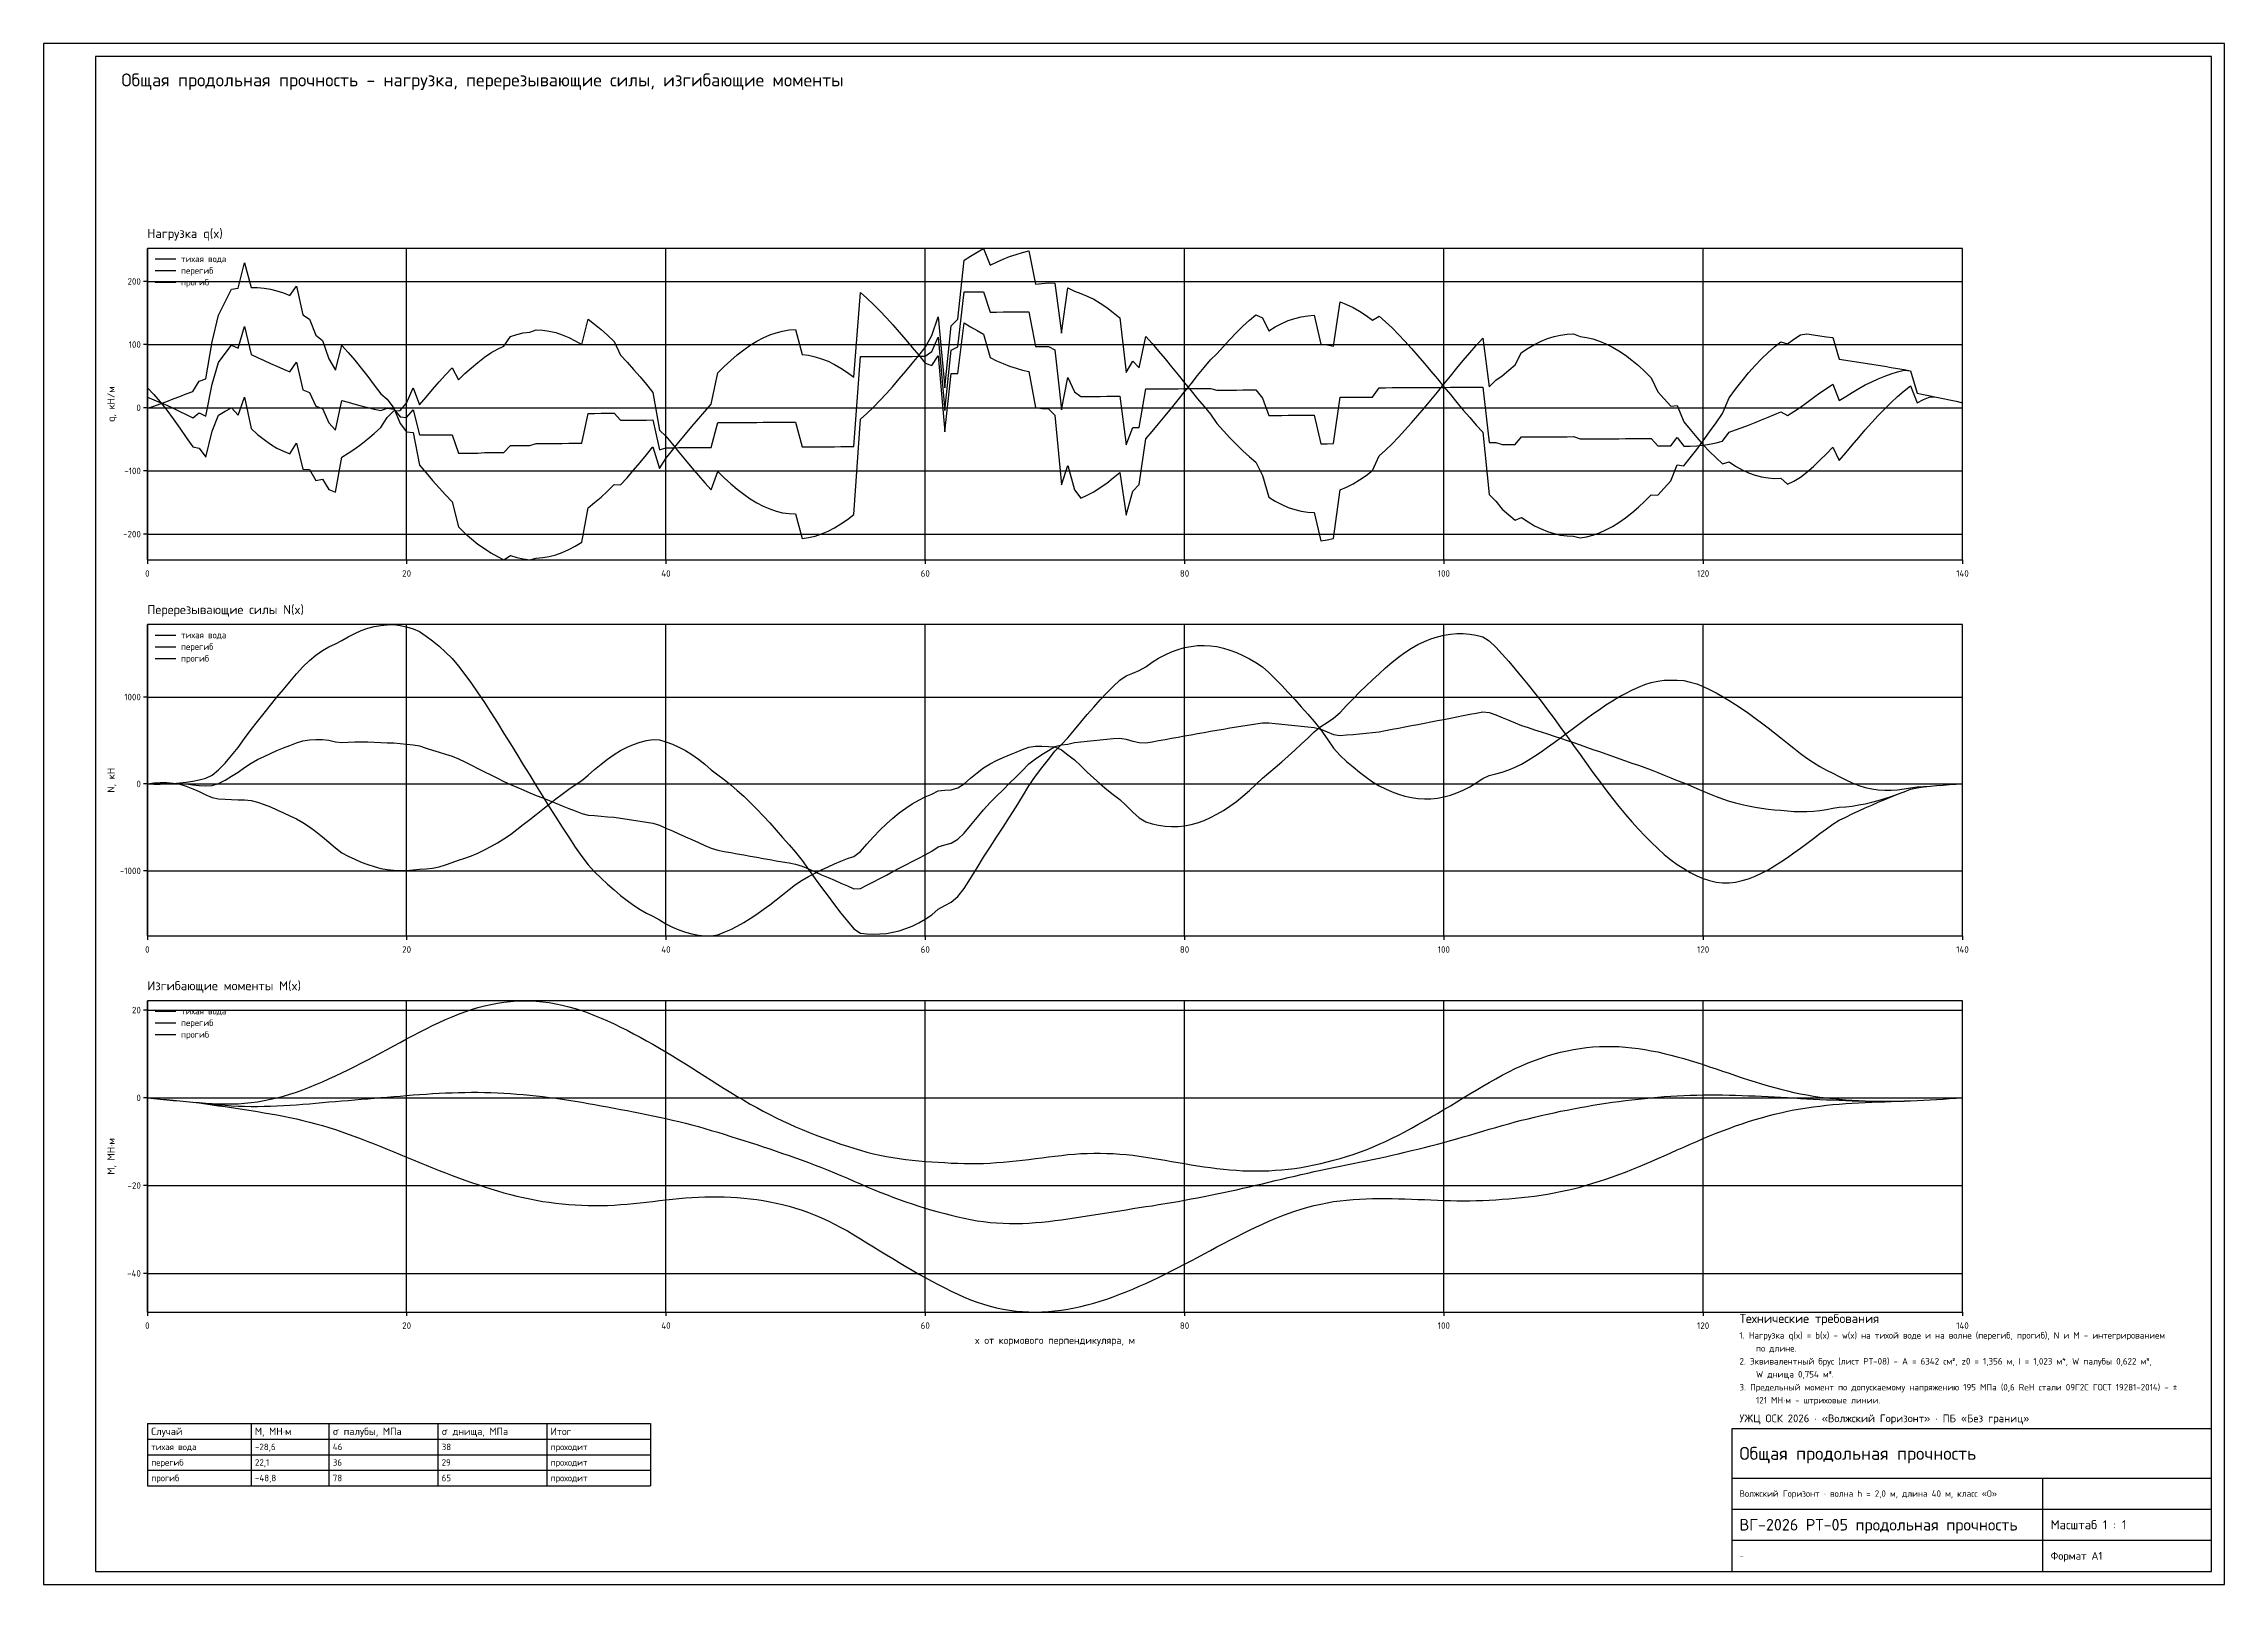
# Model space of a CAD drawing. Header units: millimetres. Extents: x 0 to 841, y 0 to 594.
import ezdxf
from ezdxf.enums import TextEntityAlignment as Align

# ---------------------------------------------------------------- set-up
doc = ezdxf.new("R2010")
doc.units = ezdxf.units.MM
for name, color, linetype in [('00_РАМКА', 7, 'Continuous'), ('08_ТЕКСТ', 7, 'Continuous'), ('20_ГРАФИК', 8, 'Continuous'), ('21_СЕТКА', 9, 'Continuous'), ('22_КРИВАЯ_А', 5, 'Continuous'), ('23_КРИВАЯ_Б', 1, 'Continuous'), ('24_КРИВАЯ_В', 3, 'Continuous')]:
    doc.layers.add(name, color=color, linetype=linetype)
doc.styles.add('ГОСТ', font='isocpeur.ttf')

msp = doc.modelspace()

# ---------------------------------------------------------------- texts
at = {"layer": '08_ТЕКСТ', "style": 'ГОСТ'}
for s, height, p in [('Общая продольная прочность - нагрузка, перерезывающие силы, изгибающие моменты', 5, (30, 580)), ('тихая вода', 2.5, (53, 511)), ('перегиб', 2.5, (53, 506.5)), ('прогиб', 2.5, (53, 502)), ('тихая вода', 2.5, (53, 366)), ('перегиб', 2.5, (53, 361.5)), ('прогиб', 2.5, (53, 357)), ('тихая вода', 2.5, (53, 221)), ('перегиб', 2.5, (53, 216.5)), ('прогиб', 2.5, (53, 212)), ('Технические требования', 3.5, (654, 102.5)), ('1. Нагрузка q(x) = b(x) - w(x) на тихой воде и на волне (перегиб, прогиб), N и M - интегрированием', 2.5, (654, 96)), ('2. Эквивалентный брус (лист РТ-08) - A = 6342 см², z0 = 1,356 м, I = 1,023 м⁴, W палубы 0,622 м³,', 2.5, (654, 86)), ('    по длине.', 2.5, (654, 91)), ('3. Предельный момент по допускаемому напряжению 195 МПа (0,6 ReH стали 09Г2С ГОСТ 19281-2014) - ±', 2.5, (654, 76)), ('    W днища 0,754 м³.', 2.5, (654, 81)), ('    121 МН·м - штриховые линии.', 2.5, (654, 71)), ('Случай', 2.8, (41.5, 59)), ('M, МН·м', 2.8, (81.5, 59)), ('σ палубы, МПа', 2.8, (111.5, 59)), ('σ днища, МПа', 2.8, (153.5, 59)), ('Итог', 2.8, (195.5, 59)), ('УЖЦ ОСК 2026 · «Волжский Горизонт» · ПБ «Без границ»', 3, (654, 64)), ('тихая вода', 2.5, (41.5, 53)), ('-28,6', 2.5, (81.5, 53)), ('46', 2.5, (111.5, 53)), ('38', 2.5, (153.5, 53)), ('проходит', 2.5, (195.5, 53)), ('Общая продольная прочность', 5, (654, 50.5)), ('перегиб', 2.5, (41.5, 47)), ('прогиб', 2.5, (41.5, 41)), ('22,1', 2.5, (81.5, 47)), ('-48,8', 2.5, (81.5, 41)), ('36', 2.5, (111.5, 47)), ('78', 2.5, (111.5, 41)), ('29', 2.5, (153.5, 47)), ('65', 2.5, (153.5, 41)), ('проходит', 2.5, (195.5, 47)), ('проходит', 2.5, (195.5, 41)), ('Волжский Горизонт · волна h = 2,0 м, длина 40 м, класс «О»', 2.5, (654, 35)), ('ВГ-2026 РТ-05 продольная прочность', 4.5, (654, 23)), ('Масштаб 1 : 1', 3.5, (774, 23)), ('-', 2.5, (654, 11)), ('Формат A1', 3, (774, 11))]:
    msp.add_text(s, height=height, dxfattribs=at).set_placement(p, align=Align.MIDDLE_LEFT)
for s, p in [('Нагрузка q(x)', (40, 518)), ('Перерезывающие силы N(x)', (40, 373)), ('Изгибающие моменты M(x)', (40, 228))]:
    msp.add_text(s, height=3.5, dxfattribs=at).set_placement(p, align=Align.BOTTOM_LEFT)
for s, p in [('200', (37.5, 502.33)), ('100', (37.5, 477.98)), ('0', (37.5, 453.62)), ('-100', (37.5, 429.26)), ('-200', (37.5, 404.9)), ('1000', (37.5, 342.1)), ('0', (37.5, 308.58)), ('-1000', (37.5, 275.06)), ('20', (37.5, 221.42)), ('0', (37.5, 187.58)), ('-20', (37.5, 153.74)), ('-40', (37.5, 119.9))]:
    msp.add_text(s, height=2.5, dxfattribs=at).set_placement(p, align=Align.MIDDLE_RIGHT)
for s, p in [('q, кН/м', (26, 455)), ('N, кН', (26, 310)), ('M, МН·м', (26, 165))]:
    msp.add_text(s, height=2.8, rotation=90, dxfattribs=at).set_placement(p, align=Align.MIDDLE_CENTER)
for s, height, p in [('0', 2.5, (40, 391)), ('20', 2.5, (140, 391)), ('40', 2.5, (240, 391)), ('60', 2.5, (340, 391)), ('80', 2.5, (440, 391)), ('100', 2.5, (540, 391)), ('120', 2.5, (640, 391)), ('140', 2.5, (740, 391)), ('0', 2.5, (40, 246)), ('20', 2.5, (140, 246)), ('40', 2.5, (240, 246)), ('60', 2.5, (340, 246)), ('80', 2.5, (440, 246)), ('100', 2.5, (540, 246)), ('120', 2.5, (640, 246)), ('140', 2.5, (740, 246)), ('0', 2.5, (40, 101)), ('20', 2.5, (140, 101)), ('40', 2.5, (240, 101)), ('60', 2.5, (340, 101)), ('80', 2.5, (440, 101)), ('100', 2.5, (540, 101)), ('120', 2.5, (640, 101)), ('140', 2.5, (740, 101)), ('x от кормового перпендикуляра, м', 2.8, (390, 95.5))]:
    msp.add_text(s, height=height, dxfattribs=at).set_placement(p, align=Align.TOP_CENTER)

# ---------------------------------------------------------------- linework, layer by layer
at = {"layer": '00_РАМКА'}
for p, q in [((40, 62), (234, 62)), ((40, 62), (40, 38)), ((80, 62), (80, 38)), ((110, 62), (110, 38)), ((152, 62), (152, 38)), ((194, 62), (194, 38)), ((234, 62), (234, 38)), ((40, 56), (234, 56)), ((40, 50), (234, 50)), ((40, 44), (234, 44)), ((40, 38), (234, 38)), ((651, 41), (836, 41)), ((771, 5), (771, 41)), ((651, 29), (836, 29)), ((651, 17), (836, 17))]:
    msp.add_line(p, q, dxfattribs=at)
for points in [[(0, 0), (841, 0), (841, 594), (0, 594)], [(20, 5), (836, 5), (836, 589), (20, 589)], [(651, 5), (836, 5), (836, 60), (651, 60)]]:
    msp.add_lwpolyline(points, close=True, dxfattribs=at)
at = {"layer": '20_ГРАФИК'}
for p, q in [((40, 502.33), (38.5, 502.33)), ((40, 477.98), (38.5, 477.98)), ((40, 453.62), (38.5, 453.62)), ((40, 453.62), (740, 453.62)), ((40, 429.26), (38.5, 429.26)), ((40, 404.9), (38.5, 404.9)), ((40, 395), (40, 393.5)), ((140, 395), (140, 393.5)), ((240, 395), (240, 393.5)), ((340, 395), (340, 393.5)), ((440, 395), (440, 393.5)), ((540, 395), (540, 393.5)), ((640, 395), (640, 393.5)), ((740, 395), (740, 393.5)), ((40, 342.1), (38.5, 342.1)), ((40, 308.58), (38.5, 308.58)), ((40, 308.58), (740, 308.58)), ((40, 275.06), (38.5, 275.06)), ((40, 250), (40, 248.5)), ((140, 250), (140, 248.5)), ((240, 250), (240, 248.5)), ((340, 250), (340, 248.5)), ((440, 250), (440, 248.5)), ((540, 250), (540, 248.5)), ((640, 250), (640, 248.5)), ((740, 250), (740, 248.5)), ((40, 221.42), (38.5, 221.42)), ((40, 187.58), (38.5, 187.58)), ((40, 187.58), (740, 187.58)), ((40, 153.74), (38.5, 153.74)), ((40, 119.9), (38.5, 119.9)), ((40, 105), (40, 103.5)), ((140, 105), (140, 103.5)), ((240, 105), (240, 103.5)), ((340, 105), (340, 103.5)), ((440, 105), (440, 103.5)), ((540, 105), (540, 103.5)), ((640, 105), (640, 103.5)), ((740, 105), (740, 103.5))]:
    msp.add_line(p, q, dxfattribs=at)
for points in [[(40, 395), (740, 395), (740, 515), (40, 515)], [(40, 250), (740, 250), (740, 370), (40, 370)], [(40, 105), (740, 105), (740, 225), (40, 225)]]:
    msp.add_lwpolyline(points, close=True, dxfattribs=at)
at = {"layer": '21_СЕТКА'}
for p, q in [((40, 395), (40, 515)), ((140, 395), (140, 515)), ((240, 395), (240, 515)), ((340, 395), (340, 515)), ((440, 395), (440, 515)), ((540, 395), (540, 515)), ((640, 395), (640, 515)), ((740, 395), (740, 515)), ((40, 502.33), (740, 502.33)), ((40, 477.98), (740, 477.98)), ((40, 453.62), (740, 453.62)), ((40, 429.26), (740, 429.26)), ((40, 404.9), (740, 404.9)), ((40, 250), (40, 370)), ((140, 250), (140, 370)), ((240, 250), (240, 370)), ((340, 250), (340, 370)), ((440, 250), (440, 370)), ((540, 250), (540, 370)), ((640, 250), (640, 370)), ((740, 250), (740, 370)), ((40, 342.1), (740, 342.1)), ((40, 308.58), (740, 308.58)), ((40, 275.06), (740, 275.06)), ((40, 105), (40, 225)), ((40, 221.42), (740, 221.42)), ((140, 105), (140, 225)), ((240, 105), (240, 225)), ((340, 105), (340, 225)), ((440, 105), (440, 225)), ((540, 105), (540, 225)), ((640, 105), (640, 225)), ((740, 105), (740, 225)), ((40, 187.58), (740, 187.58)), ((40, 153.74), (740, 153.74)), ((40, 119.9), (740, 119.9))]:
    msp.add_line(p, q, dxfattribs=at)
at = {"layer": '22_КРИВАЯ_А', "linetype": 'Continuous'}
for p, q in [((43, 511), (51, 511)), ((43, 366), (51, 366)), ((43, 221), (51, 221))]:
    msp.add_line(p, q, dxfattribs=at)
for points in [[(40, 457.65), (42.5, 456.68), (45, 455.66), (47.5, 454.58), (50, 453.42), (52.5, 452.18), (55, 450.98), (57.5, 449.79), (60, 451.6), (62.5, 450.43), (65, 462.73), (67.5, 471.06), (70, 474.51), (72.5, 477.72), (75, 476.56), (77.5, 484.9), (80, 474.16), (82.5, 473), (85, 471.86), (87.5, 470.74), (90, 469.66), (92.5, 468.52), (95, 467.45), (97.5, 471.16), (100, 460.54), (102.5, 459.53), (105, 454.19), (107.5, 453.33), (110, 447.75), (112.5, 444.93), (115, 456.41), (117.5, 455.71), (120, 455.01), (122.5, 454.34), (125, 453.7), (127.5, 453.11), (130, 452.57), (132.5, 453.44), (135, 453.03), (137.5, 450.13), (140, 449.88), (142.5, 452.76), (145, 443.16), (147.5, 443.18), (150, 443.19), (152.5, 443.21), (155, 443.23), (157.5, 443.24), (160, 436.09), (162.5, 436.1), (165, 436.12), (167.5, 436.13), (170, 436.31), (172.5, 436.33), (175, 436.34), (177.5, 436.36), (180, 439.06), (182.5, 439.08), (185, 439.09), (187.5, 439.11), (190, 439.84), (192.5, 439.86), (195, 439.87), (197.5, 439.89), (200, 439.9), (202.5, 439.92), (205, 439.93), (207.5, 439.95), (210, 451.43), (212.5, 451.45), (215, 451.47), (217.5, 451.48), (220, 451.5), (222.5, 448.82), (225, 448.84), (227.5, 448.85), (230, 448.87), (232.5, 448.88), (235, 448.9), (237.5, 437.44), (240, 438.21), (242.5, 438.22), (245, 438.24), (247.5, 438.25), (250, 438.27), (252.5, 438.28), (255, 438.3), (257.5, 438.31), (260, 447.89), (262.5, 447.9), (265, 447.92), (267.5, 447.93), (270, 447.95), (272.5, 447.97), (275, 447.98), (277.5, 448), (280, 448.01), (282.5, 448.03), (285, 448.04), (287.5, 448.06), (290, 448.07), (292.5, 438.53), (295, 438.54), (297.5, 438.56), (300, 438.58), (302.5, 438.59), (305, 438.61), (307.5, 438.62), (310, 438.64), (312.5, 438.65), (315, 473.32), (317.5, 473.33), (320, 473.35), (322.5, 473.36), (325, 473.38), (327.5, 473.39), (330, 473.41), (332.5, 473.42), (335, 473.44), (337.5, 473.46), (340, 473.47), (342.5, 475.37), (345, 480.86), (347.5, 452.59), (350, 475.8), (352.5, 477.1), (355, 498.25), (357.5, 498.26), (360, 498.27), (362.5, 498.28), (365, 490.52), (367.5, 490.53), (370, 490.54), (372.5, 490.55), (375, 490.56), (377.5, 490.57), (380, 490.58), (382.5, 477.2), (385, 477.21), (387.5, 477.22), (390, 475.95), (392.5, 452.79), (395, 465.24), (397.5, 459.82), (400, 457.96), (402.5, 457.98), (405, 458), (407.5, 458.01), (410, 458.03), (412.5, 458.04), (415, 458.06), (417.5, 439.3), (420, 446), (422.5, 446.02), (425, 460.89), (427.5, 460.9), (430, 460.92), (432.5, 460.93), (435, 460.95), (437.5, 460.96), (440, 460.98), (442.5, 460.99), (445, 461.01), (447.5, 461.02), (450, 461.04), (452.5, 460.42), (455, 460.43), (457.5, 460.45), (460, 460.46), (462.5, 460.48), (465, 460.49), (467.5, 460.51), (470, 457.34), (472.5, 450.66), (475, 450.68), (477.5, 450.69), (480, 450.71), (482.5, 450.72), (485, 450.74), (487.5, 450.76), (490, 450.77), (492.5, 439.76), (495, 439.77), (497.5, 439.79), (500, 457.66), (502.5, 457.68), (505, 457.69), (507.5, 457.71), (510, 457.72), (512.5, 457.74), (515, 461.34), (517.5, 461.35), (520, 461.37), (522.5, 461.38), (525, 461.4), (527.5, 461.41), (530, 461.43), (532.5, 461.44), (535, 461.46), (537.5, 461.47), (540, 461.49), (542.5, 461.51), (545, 461.52), (547.5, 461.54), (550, 461.55), (552.5, 461.57), (555, 461.58), (557.5, 440.16), (560, 440.17), (562.5, 439.44), (565, 439.46), (567.5, 439.47), (570, 442.35), (572.5, 442.37), (575, 442.38), (577.5, 442.4), (580, 442.42), (582.5, 442.43), (585, 442.45), (587.5, 442.46), (590, 442.48), (592.5, 441.61), (595, 441.63), (597.5, 441.64), (600, 441.66), (602.5, 441.67), (605, 441.69), (607.5, 441.7), (610, 441.72), (612.5, 441.73), (615, 441.75), (617.5, 441.76), (620, 441.78), (622.5, 438.93), (625, 438.94), (627.5, 438.96), (630, 442.16), (632.5, 438.84), (635, 438.85), (637.5, 438.95), (640, 439.21), (642.5, 439.61), (645, 440.15), (647.5, 440.79), (650, 444.23), (652.5, 445.07), (655, 445.97), (657.5, 446.94), (660, 447.94), (662.5, 448.97), (665, 450.02), (667.5, 451.06), (670, 452.09), (672.5, 450.62), (675, 452.14), (677.5, 453.84), (680, 455.66), (682.5, 457.52), (685, 459.33), (687.5, 461.02), (690, 462.66), (692.5, 456.37), (695, 457.98), (697.5, 459.54), (700, 461.02), (702.5, 462.41), (705, 463.62), (707.5, 464.74), (710, 465.77), (712.5, 466.69), (715, 467.5), (717.5, 468.17), (720, 467.91), (722.5, 459.22), (725, 458.75), (727.5, 458.26), (730, 457.75), (732.5, 457.23), (735, 456.69), (737.5, 456.14), (740, 455.58)], [(40, 308.58), (42.5, 308.77), (45, 308.88), (47.5, 308.93), (50, 308.9), (52.5, 308.78), (55, 308.58), (57.5, 308.3), (60, 308.04), (62.5, 307.81), (65, 307.95), (67.5, 308.81), (70, 310.07), (72.5, 311.56), (75, 313.12), (77.5, 314.93), (80, 316.65), (82.5, 317.97), (85, 319.2), (87.5, 320.36), (90, 321.45), (92.5, 322.45), (95, 323.38), (97.5, 324.41), (100, 325.19), (102.5, 325.57), (105, 325.74), (107.5, 325.69), (110, 325.42), (112.5, 324.86), (115, 324.6), (117.5, 324.71), (120, 324.77), (122.5, 324.79), (125, 324.76), (127.5, 324.69), (130, 324.57), (132.5, 324.47), (135, 324.39), (137.5, 324.19), (140, 323.88), (142.5, 323.67), (145, 323.22), (147.5, 322.44), (150, 321.67), (152.5, 320.89), (155, 320.12), (157.5, 319.35), (160, 318.33), (162.5, 317.07), (165, 315.8), (167.5, 314.54), (170, 313.29), (172.5, 312.04), (175, 310.79), (177.5, 309.55), (180, 308.39), (182.5, 307.33), (185, 306.28), (187.5, 305.22), (190, 304.19), (192.5, 303.18), (195, 302.18), (197.5, 301.18), (200, 300.17), (202.5, 299.17), (205, 298.17), (207.5, 297.17), (210, 296.57), (212.5, 296.36), (215, 296.16), (217.5, 295.95), (220, 295.74), (222.5, 295.45), (225, 295.06), (227.5, 294.68), (230, 294.29), (232.5, 293.91), (235, 293.52), (237.5, 292.75), (240, 291.6), (242.5, 290.48), (245, 289.37), (247.5, 288.25), (250, 287.14), (252.5, 286.02), (255, 284.91), (257.5, 283.8), (260, 283.02), (262.5, 282.57), (265, 282.11), (267.5, 281.66), (270, 281.22), (272.5, 280.77), (275, 280.32), (277.5, 279.88), (280, 279.43), (282.5, 278.99), (285, 278.55), (287.5, 278.11), (290, 277.67), (292.5, 276.9), (295, 275.8), (297.5, 274.71), (300, 273.61), (302.5, 272.52), (305, 271.43), (307.5, 270.34), (310, 269.25), (312.5, 268.16), (315, 268.27), (317.5, 269.57), (320, 270.86), (322.5, 272.16), (325, 273.47), (327.5, 274.77), (330, 276.07), (332.5, 277.38), (335, 278.68), (337.5, 279.99), (340, 281.29), (342.5, 282.67), (345, 284.3), (347.5, 285.14), (350, 285.81), (352.5, 287.32), (355, 289.61), (357.5, 292.62), (360, 295.64), (362.5, 298.65), (365, 301.4), (367.5, 303.88), (370, 306.36), (372.5, 308.85), (375, 311.33), (377.5, 313.81), (380, 316.3), (382.5, 318.32), (385, 319.89), (387.5, 321.45), (390, 322.98), (392.5, 323.66), (395, 323.97), (397.5, 324.53), (400, 324.83), (402.5, 325.07), (405, 325.32), (407.5, 325.56), (410, 325.8), (412.5, 326.05), (415, 326.3), (417.5, 325.9), (420, 325.09), (422.5, 324.51), (425, 324.44), (427.5, 324.88), (430, 325.32), (432.5, 325.77), (435, 326.21), (437.5, 326.66), (440, 327.11), (442.5, 327.56), (445, 328.01), (447.5, 328.46), (450, 328.91), (452.5, 329.34), (455, 329.75), (457.5, 330.16), (460, 330.58), (462.5, 330.99), (465, 331.4), (467.5, 331.82), (470, 332.13), (472.5, 332.1), (475, 331.83), (477.5, 331.58), (480, 331.32), (482.5, 331.06), (485, 330.8), (487.5, 330.55), (490, 330.29), (492.5, 329.66), (495, 328.65), (497.5, 327.64), (500, 327.24), (502.5, 327.46), (505, 327.69), (507.5, 327.91), (510, 328.13), (512.5, 328.36), (515, 328.71), (517.5, 329.18), (520, 329.66), (522.5, 330.13), (525, 330.61), (527.5, 331.09), (530, 331.56), (532.5, 332.04), (535, 332.53), (537.5, 333.01), (540, 333.49), (542.5, 333.98), (545, 334.46), (547.5, 334.95), (550, 335.43), (552.5, 335.92), (555, 336.41), (557.5, 336.17), (560, 335.18), (562.5, 334.17), (565, 333.14), (567.5, 332.11), (570, 331.18), (572.5, 330.34), (575, 329.51), (577.5, 328.68), (580, 327.85), (582.5, 327.02), (585, 326.2), (587.5, 325.37), (590, 324.55), (592.5, 323.69), (595, 322.81), (597.5, 321.92), (600, 321.04), (602.5, 320.16), (605, 319.28), (607.5, 318.4), (610, 317.53), (612.5, 316.65), (615, 315.78), (617.5, 314.9), (620, 314.03), (622.5, 313.06), (625, 311.99), (627.5, 310.92), (630, 309.97), (632.5, 309), (635, 307.93), (637.5, 306.86), (640, 305.8), (642.5, 304.77), (645, 303.76), (647.5, 302.8), (650, 301.98), (652.5, 301.3), (655, 300.69), (657.5, 300.14), (660, 299.65), (662.5, 299.24), (665, 298.9), (667.5, 298.63), (670, 298.43), (672.5, 298.22), (675, 298.01), (677.5, 297.9), (680, 297.92), (682.5, 298.07), (685, 298.34), (687.5, 298.74), (690, 299.24), (692.5, 299.59), (695, 299.78), (697.5, 300.07), (700, 300.47), (702.5, 300.97), (705, 301.56), (707.5, 302.23), (710, 302.97), (712.5, 303.78), (715, 304.65), (717.5, 305.57), (720, 306.51), (722.5, 307.13), (725, 307.45), (727.5, 307.72), (730, 307.97), (732.5, 308.18), (735, 308.35), (737.5, 308.48), (740, 308.58)], [(40, 187.58), (42.5, 187.34), (45, 187.1), (47.5, 186.86), (50, 186.63), (52.5, 186.4), (55, 186.16), (57.5, 185.92), (60, 185.67), (62.5, 185.42), (65, 185.17), (67.5, 184.93), (70, 184.73), (72.5, 184.55), (75, 184.42), (77.5, 184.33), (80, 184.29), (82.5, 184.29), (85, 184.32), (87.5, 184.38), (90, 184.47), (92.5, 184.59), (95, 184.74), (97.5, 184.91), (100, 185.11), (102.5, 185.32), (105, 185.54), (107.5, 185.77), (110, 185.99), (112.5, 186.2), (115, 186.4), (117.5, 186.61), (120, 186.81), (122.5, 187.02), (125, 187.23), (127.5, 187.45), (130, 187.66), (132.5, 187.86), (135, 188.07), (137.5, 188.28), (140, 188.48), (142.5, 188.67), (145, 188.86), (147.5, 189.04), (150, 189.19), (152.5, 189.33), (155, 189.45), (157.5, 189.56), (160, 189.64), (162.5, 189.69), (165, 189.72), (167.5, 189.71), (170, 189.67), (172.5, 189.6), (175, 189.51), (177.5, 189.38), (180, 189.22), (182.5, 189.04), (185, 188.83), (187.5, 188.6), (190, 188.34), (192.5, 188.06), (195, 187.76), (197.5, 187.43), (200, 187.07), (202.5, 186.69), (205, 186.29), (207.5, 185.87), (210, 185.42), (212.5, 184.97), (215, 184.52), (217.5, 184.06), (220, 183.59), (222.5, 183.12), (225, 182.65), (227.5, 182.16), (230, 181.67), (232.5, 181.17), (235, 180.66), (237.5, 180.14), (240, 179.6), (242.5, 179.02), (245, 178.43), (247.5, 177.8), (250, 177.15), (252.5, 176.47), (255, 175.76), (257.5, 175.03), (260, 174.28), (262.5, 173.51), (265, 172.73), (267.5, 171.94), (270, 171.15), (272.5, 170.34), (275, 169.52), (277.5, 168.69), (280, 167.86), (282.5, 167.01), (285, 166.15), (287.5, 165.29), (290, 164.41), (292.5, 163.52), (295, 162.61), (297.5, 161.67), (300, 160.71), (302.5, 159.72), (305, 158.7), (307.5, 157.66), (310, 156.59), (312.5, 155.49), (315, 154.39), (317.5, 153.3), (320, 152.25), (322.5, 151.23), (325, 150.25), (327.5, 149.3), (330, 148.39), (332.5, 147.51), (335, 146.66), (337.5, 145.85), (340, 145.07), (342.5, 144.33), (345, 143.63), (347.5, 142.96), (350, 142.31), (352.5, 141.69), (355, 141.12), (357.5, 140.61), (360, 140.19), (362.5, 139.84), (365, 139.57), (367.5, 139.36), (370, 139.22), (372.5, 139.14), (375, 139.13), (377.5, 139.18), (380, 139.3), (382.5, 139.47), (385, 139.69), (387.5, 139.95), (390, 140.25), (392.5, 140.58), (395, 140.93), (397.5, 141.28), (400, 141.65), (402.5, 142.03), (405, 142.42), (407.5, 142.81), (410, 143.21), (412.5, 143.62), (415, 144.03), (417.5, 144.45), (420, 144.85), (422.5, 145.24), (425, 145.62), (427.5, 146), (430, 146.4), (432.5, 146.81), (435, 147.23), (437.5, 147.67), (440, 148.12), (442.5, 148.58), (445, 149.05), (447.5, 149.54), (450, 150.04), (452.5, 150.55), (455, 151.07), (457.5, 151.61), (460, 152.16), (462.5, 152.72), (465, 153.29), (467.5, 153.88), (470, 154.47), (472.5, 155.07), (475, 155.67), (477.5, 156.26), (480, 156.85), (482.5, 157.43), (485, 158), (487.5, 158.58), (490, 159.14), (492.5, 159.7), (495, 160.24), (497.5, 160.75), (500, 161.25), (502.5, 161.75), (505, 162.25), (507.5, 162.76), (510, 163.28), (512.5, 163.81), (515, 164.34), (517.5, 164.89), (520, 165.45), (522.5, 166.02), (525, 166.61), (527.5, 167.21), (530, 167.82), (532.5, 168.45), (535, 169.09), (537.5, 169.74), (540, 170.41), (542.5, 171.09), (545, 171.78), (547.5, 172.49), (550, 173.22), (552.5, 173.95), (555, 174.7), (557.5, 175.46), (560, 176.2), (562.5, 176.91), (565, 177.61), (567.5, 178.28), (570, 178.92), (572.5, 179.54), (575, 180.15), (577.5, 180.73), (580, 181.3), (582.5, 181.85), (585, 182.37), (587.5, 182.88), (590, 183.37), (592.5, 183.84), (595, 184.28), (597.5, 184.71), (600, 185.12), (602.5, 185.5), (605, 185.87), (607.5, 186.21), (610, 186.53), (612.5, 186.83), (615, 187.12), (617.5, 187.38), (620, 187.62), (622.5, 187.84), (625, 188.03), (627.5, 188.2), (630, 188.35), (632.5, 188.47), (635, 188.57), (637.5, 188.64), (640, 188.69), (642.5, 188.71), (645, 188.71), (647.5, 188.68), (650, 188.63), (652.5, 188.57), (655, 188.49), (657.5, 188.4), (660, 188.29), (662.5, 188.18), (665, 188.06), (667.5, 187.93), (670, 187.8), (672.5, 187.66), (675, 187.52), (677.5, 187.38), (680, 187.24), (682.5, 187.1), (685, 186.97), (687.5, 186.85), (690, 186.74), (692.5, 186.64), (695, 186.55), (697.5, 186.47), (700, 186.4), (702.5, 186.34), (705, 186.3), (707.5, 186.28), (710, 186.27), (712.5, 186.29), (715, 186.32), (717.5, 186.38), (720, 186.47), (722.5, 186.58), (725, 186.7), (727.5, 186.83), (730, 186.97), (732.5, 187.11), (735, 187.26), (737.5, 187.42), (740, 187.58)]]:
    msp.add_lwpolyline(points, dxfattribs=at)
at = {"layer": '23_КРИВАЯ_Б', "linetype": 'Continuous'}
for p, q in [((43, 506.5), (51, 506.5)), ((43, 361.5), (51, 361.5)), ((43, 216.5), (51, 216.5))]:
    msp.add_line(p, q, dxfattribs=at)
for points in [[(40, 453.48), (42.5, 454.25), (45, 455.12), (47.5, 456.08), (50, 457.03), (52.5, 457.96), (55, 458.96), (57.5, 459.94), (60, 463.89), (62.5, 464.79), (65, 479.05), (67.5, 489.27), (70, 494.5), (72.5, 499.39), (75, 499.76), (77.5, 509.51), (80, 500.03), (82.5, 499.96), (85, 499.74), (87.5, 499.34), (90, 498.75), (92.5, 497.91), (95, 496.9), (97.5, 500.45), (100, 489.44), (102.5, 487.78), (105, 481.55), (107.5, 479.53), (110, 472.53), (112.5, 468.06), (115, 477.68), (117.5, 474.91), (120, 471.96), (122.5, 468.86), (125, 465.63), (127.5, 462.31), (130, 458.94), (132.5, 456.9), (135, 453.52), (137.5, 447.59), (140, 444.3), (142.5, 444.14), (145, 431.51), (147.5, 428.54), (150, 425.62), (152.5, 422.77), (155, 420.02), (157.5, 417.38), (160, 407.7), (162.5, 405.32), (165, 403.11), (167.5, 401.06), (170, 399.36), (172.5, 397.7), (175, 396.24), (177.5, 395), (180, 396.67), (182.5, 395.88), (185, 395.33), (187.5, 395.02), (190, 395.67), (192.5, 395.84), (195, 396.26), (197.5, 396.91), (200, 397.8), (202.5, 398.92), (205, 400.27), (207.5, 401.83), (210, 415.07), (212.5, 417.04), (215, 419.18), (217.5, 421.5), (220, 423.98), (222.5, 423.91), (225, 426.66), (227.5, 429.51), (230, 432.46), (232.5, 435.48), (235, 438.56), (237.5, 430.2), (240, 434.08), (242.5, 437.21), (245, 440.33), (247.5, 443.4), (250, 446.42), (252.5, 449.36), (255, 452.21), (257.5, 454.95), (260, 467.12), (262.5, 469.58), (265, 471.89), (267.5, 474.02), (270, 475.97), (272.5, 477.72), (275, 479.26), (277.5, 480.58), (280, 481.68), (282.5, 482.56), (285, 483.2), (287.5, 483.6), (290, 483.77), (292.5, 474.15), (295, 473.84), (297.5, 473.3), (300, 472.53), (302.5, 471.53), (305, 470.31), (307.5, 468.88), (310, 467.23), (312.5, 465.39), (315, 498.01), (317.5, 495.81), (320, 493.45), (322.5, 490.94), (325, 488.31), (327.5, 485.56), (330, 482.72), (332.5, 479.81), (335, 476.84), (337.5, 473.83), (340, 470.8), (342.5, 469.96), (345, 473.58), (347.5, 444.33), (350, 466.86), (352.5, 466.87), (355, 486.41), (357.5, 484.87), (360, 483.4), (362.5, 482.01), (365, 472.96), (367.5, 471.76), (370, 470.68), (372.5, 469.71), (375, 468.86), (377.5, 468.13), (380, 467.54), (382.5, 453.7), (385, 453.38), (387.5, 453.2), (390, 450.81), (392.5, 423.86), (395, 431.36), (397.5, 421.92), (400, 418.79), (402.5, 419.91), (405, 421.26), (407.5, 422.82), (410, 424.59), (412.5, 426.55), (415, 428.7), (417.5, 412.24), (420, 421.41), (422.5, 424.03), (425, 441.63), (427.5, 444.48), (430, 447.43), (432.5, 450.45), (435, 453.52), (437.5, 456.64), (440, 459.77), (442.5, 462.9), (445, 466.01), (447.5, 469.09), (450, 472.1), (452.5, 474.41), (455, 477.25), (457.5, 479.99), (460, 482.59), (462.5, 485.06), (465, 487.36), (467.5, 489.48), (470, 488.23), (472.5, 483.28), (475, 484.8), (477.5, 486.12), (480, 487.21), (482.5, 488.07), (485, 488.71), (487.5, 489.11), (490, 489.27), (492.5, 478.18), (495, 477.88), (497.5, 477.34), (500, 494.44), (502.5, 493.45), (505, 492.24), (507.5, 490.82), (510, 489.18), (512.5, 487.35), (515, 488.92), (517.5, 486.72), (520, 484.37), (522.5, 481.87), (525, 479.24), (527.5, 476.49), (530, 473.66), (532.5, 470.74), (535, 467.77), (537.5, 464.77), (540, 461.74), (542.5, 458.71), (545, 455.7), (547.5, 452.73), (550, 449.81), (552.5, 446.97), (555, 444.22), (557.5, 420.14), (560, 417.62), (562.5, 414.5), (565, 412.29), (567.5, 410.24), (570, 411.25), (572.5, 409.59), (575, 408.13), (577.5, 406.89), (580, 405.87), (582.5, 405.09), (585, 404.53), (587.5, 404.22), (590, 404.15), (592.5, 403.45), (595, 403.86), (597.5, 404.51), (600, 405.41), (602.5, 406.53), (605, 407.87), (607.5, 409.43), (610, 411.2), (612.5, 413.16), (615, 415.31), (617.5, 417.63), (620, 420.11), (622.5, 419.86), (625, 422.6), (627.5, 425.45), (630, 431.58), (632.5, 431.27), (635, 434.34), (637.5, 437.54), (640, 440.9), (642.5, 444.36), (645, 447.87), (647.5, 451.36), (650, 457.48), (652.5, 460.82), (655, 464.02), (657.5, 467.05), (660, 469.89), (662.5, 472.52), (665, 474.93), (667.5, 477.11), (670, 479.06), (672.5, 478.24), (675, 480.08), (677.5, 481.78), (680, 482.06), (682.5, 481.71), (685, 481.36), (687.5, 481), (690, 480.65), (692.5, 472.35), (695, 471.97), (697.5, 471.59), (700, 471.19), (702.5, 470.79), (705, 470.41), (707.5, 470.01), (710, 469.61), (712.5, 469.2), (715, 468.78), (717.5, 468.35), (720, 467.91), (722.5, 459.22), (725, 458.75), (727.5, 458.26), (730, 457.75), (732.5, 457.23), (735, 456.69), (737.5, 456.14), (740, 455.58)], [(40, 308.58), (42.5, 308.54), (45, 308.55), (47.5, 308.63), (50, 308.78), (52.5, 308.98), (55, 309.26), (57.5, 309.6), (60, 310.12), (62.5, 310.8), (65, 312), (67.5, 314.04), (70, 316.62), (72.5, 319.54), (75, 322.64), (77.5, 326.1), (80, 329.56), (82.5, 332.69), (85, 335.81), (87.5, 338.91), (90, 341.98), (92.5, 345), (95, 347.96), (97.5, 351), (100, 353.78), (102.5, 356.13), (105, 358.21), (107.5, 360.01), (110, 361.49), (112.5, 362.58), (115, 363.85), (117.5, 365.35), (120, 366.65), (122.5, 367.75), (125, 368.63), (127.5, 369.29), (130, 369.71), (132.5, 369.95), (135, 370), (137.5, 369.73), (140, 369.15), (142.5, 368.44), (145, 367.3), (147.5, 365.61), (150, 363.73), (152.5, 361.65), (155, 359.37), (157.5, 356.91), (160, 354.03), (162.5, 350.73), (165, 347.27), (167.5, 343.67), (170, 339.93), (172.5, 336.09), (175, 332.13), (177.5, 328.08), (180, 324.05), (182.5, 320.04), (185, 315.99), (187.5, 311.92), (190, 307.85), (192.5, 303.81), (195, 299.79), (197.5, 295.81), (200, 291.88), (202.5, 288.02), (205, 284.24), (207.5, 280.57), (210, 277.4), (212.5, 274.76), (215, 272.26), (217.5, 269.91), (220, 267.73), (222.5, 265.63), (225, 263.62), (227.5, 261.81), (230, 260.19), (232.5, 258.78), (235, 257.58), (237.5, 256.2), (240, 254.66), (242.5, 253.37), (245, 252.29), (247.5, 251.42), (250, 250.77), (252.5, 250.31), (255, 250.06), (257.5, 250), (260, 250.45), (262.5, 251.41), (265, 252.53), (267.5, 253.8), (270, 255.21), (272.5, 256.75), (275, 258.41), (277.5, 260.16), (280, 261.99), (282.5, 263.9), (285, 265.85), (287.5, 267.84), (290, 269.85), (292.5, 271.54), (295, 272.88), (297.5, 274.2), (300, 275.47), (302.5, 276.68), (305, 277.81), (307.5, 278.85), (310, 279.79), (312.5, 280.6), (315, 282.48), (317.5, 285.4), (320, 288.16), (322.5, 290.76), (325, 293.18), (327.5, 295.41), (330, 297.46), (332.5, 299.3), (335, 300.94), (337.5, 302.38), (340, 303.61), (342.5, 304.7), (345, 305.89), (347.5, 306.2), (350, 306.28), (352.5, 307.13), (355, 308.66), (357.5, 310.8), (360, 312.85), (362.5, 314.79), (365, 316.37), (367.5, 317.61), (370, 318.76), (372.5, 319.84), (375, 320.86), (377.5, 321.83), (380, 322.75), (382.5, 323.17), (385, 323.11), (387.5, 323.03), (390, 322.86), (392.5, 321.68), (395, 319.83), (397.5, 317.92), (400, 315.57), (402.5, 313.16), (405, 310.82), (407.5, 308.59), (410, 306.48), (412.5, 304.49), (415, 302.64), (417.5, 300.3), (420, 297.71), (422.5, 295.53), (425, 294.04), (427.5, 293.26), (430, 292.67), (432.5, 292.29), (435, 292.12), (437.5, 292.16), (440, 292.42), (442.5, 292.89), (445, 293.58), (447.5, 294.48), (450, 295.59), (452.5, 296.89), (455, 298.36), (457.5, 300.02), (460, 301.86), (462.5, 303.88), (465, 306.07), (467.5, 308.41), (470, 310.77), (472.5, 312.93), (475, 314.96), (477.5, 317.09), (480, 319.31), (482.5, 321.59), (485, 323.93), (487.5, 326.3), (490, 328.69), (492.5, 330.7), (495, 332.32), (497.5, 333.92), (500, 336.08), (502.5, 338.79), (505, 341.44), (507.5, 343.99), (510, 346.43), (512.5, 348.76), (515, 351.08), (517.5, 353.37), (520, 355.51), (522.5, 357.48), (525, 359.28), (527.5, 360.89), (530, 362.31), (532.5, 363.53), (535, 364.54), (537.5, 365.36), (540, 365.96), (542.5, 366.36), (545, 366.55), (547.5, 366.53), (550, 366.31), (552.5, 365.89), (555, 365.28), (557.5, 363.75), (560, 361.3), (562.5, 358.66), (565, 355.83), (567.5, 352.86), (570, 349.85), (572.5, 346.82), (575, 343.69), (577.5, 340.45), (580, 337.15), (582.5, 333.78), (585, 330.36), (587.5, 326.91), (590, 323.45), (592.5, 319.97), (595, 316.47), (597.5, 313.01), (600, 309.61), (602.5, 306.27), (605, 303.02), (607.5, 299.87), (610, 296.83), (612.5, 293.92), (615, 291.15), (617.5, 288.54), (620, 286.09), (622.5, 283.72), (625, 281.43), (627.5, 279.34), (630, 277.55), (632.5, 275.97), (635, 274.48), (637.5, 273.2), (640, 272.15), (642.5, 271.34), (645, 270.77), (647.5, 270.43), (650, 270.43), (652.5, 270.75), (655, 271.3), (657.5, 272.06), (660, 273.02), (662.5, 274.18), (665, 275.5), (667.5, 276.99), (670, 278.61), (672.5, 280.28), (675, 281.98), (677.5, 283.8), (680, 285.69), (682.5, 287.57), (685, 289.44), (687.5, 291.28), (690, 293.09), (692.5, 294.61), (695, 295.82), (697.5, 297.02), (700, 298.18), (702.5, 299.32), (705, 300.43), (707.5, 301.51), (710, 302.57), (712.5, 303.6), (715, 304.6), (717.5, 305.57), (720, 306.51), (722.5, 307.13), (725, 307.45), (727.5, 307.72), (730, 307.97), (732.5, 308.18), (735, 308.35), (737.5, 308.48), (740, 308.58)], [(40, 187.58), (42.5, 187.34), (45, 187.09), (47.5, 186.85), (50, 186.61), (52.5, 186.37), (55, 186.15), (57.5, 185.93), (60, 185.73), (62.5, 185.54), (65, 185.38), (67.5, 185.26), (70, 185.2), (72.5, 185.21), (75, 185.3), (77.5, 185.47), (80, 185.73), (82.5, 186.08), (85, 186.51), (87.5, 187.01), (90, 187.6), (92.5, 188.26), (95, 189), (97.5, 189.82), (100, 190.71), (102.5, 191.67), (105, 192.69), (107.5, 193.76), (110, 194.87), (112.5, 196.01), (115, 197.18), (117.5, 198.39), (120, 199.64), (122.5, 200.92), (125, 202.23), (127.5, 203.56), (130, 204.9), (132.5, 206.25), (135, 207.61), (137.5, 208.96), (140, 210.31), (142.5, 211.64), (145, 212.95), (147.5, 214.23), (150, 215.46), (152.5, 216.64), (155, 217.77), (157.5, 218.85), (160, 219.85), (162.5, 220.78), (165, 221.63), (167.5, 222.38), (170, 223.05), (172.5, 223.62), (175, 224.1), (177.5, 224.47), (180, 224.75), (182.5, 224.92), (185, 225), (187.5, 224.97), (190, 224.85), (192.5, 224.62), (195, 224.29), (197.5, 223.86), (200, 223.34), (202.5, 222.71), (205, 222), (207.5, 221.19), (210, 220.29), (212.5, 219.32), (215, 218.29), (217.5, 217.2), (220, 216.06), (222.5, 214.86), (225, 213.61), (227.5, 212.31), (230, 210.98), (232.5, 209.6), (235, 208.2), (237.5, 206.76), (240, 205.29), (242.5, 203.78), (245, 202.25), (247.5, 200.69), (250, 199.11), (252.5, 197.53), (255, 195.93), (257.5, 194.33), (260, 192.74), (262.5, 191.17), (265, 189.62), (267.5, 188.11), (270, 186.63), (272.5, 185.19), (275, 183.8), (277.5, 182.44), (280, 181.14), (282.5, 179.88), (285, 178.67), (287.5, 177.52), (290, 176.41), (292.5, 175.36), (295, 174.34), (297.5, 173.36), (300, 172.41), (302.5, 171.5), (305, 170.62), (307.5, 169.76), (310, 168.93), (312.5, 168.13), (315, 167.36), (317.5, 166.65), (320, 166.02), (322.5, 165.45), (325, 164.95), (327.5, 164.51), (330, 164.13), (332.5, 163.79), (335, 163.51), (337.5, 163.26), (340, 163.04), (342.5, 162.86), (345, 162.71), (347.5, 162.58), (350, 162.45), (352.5, 162.34), (355, 162.26), (357.5, 162.23), (360, 162.25), (362.5, 162.32), (365, 162.44), (367.5, 162.6), (370, 162.79), (372.5, 163), (375, 163.25), (377.5, 163.52), (380, 163.82), (382.5, 164.13), (385, 164.46), (387.5, 164.78), (390, 165.1), (392.5, 165.4), (395, 165.67), (397.5, 165.89), (400, 166.06), (402.5, 166.17), (405, 166.22), (407.5, 166.22), (410, 166.16), (412.5, 166.05), (415, 165.9), (417.5, 165.69), (420, 165.43), (422.5, 165.1), (425, 164.73), (427.5, 164.33), (430, 163.92), (432.5, 163.49), (435, 163.06), (437.5, 162.63), (440, 162.21), (442.5, 161.8), (445, 161.4), (447.5, 161.02), (450, 160.67), (452.5, 160.36), (455, 160.07), (457.5, 159.83), (460, 159.64), (462.5, 159.49), (465, 159.41), (467.5, 159.37), (470, 159.4), (472.5, 159.49), (475, 159.63), (477.5, 159.83), (480, 160.08), (482.5, 160.39), (485, 160.76), (487.5, 161.2), (490, 161.69), (492.5, 162.24), (495, 162.84), (497.5, 163.48), (500, 164.16), (502.5, 164.92), (505, 165.74), (507.5, 166.62), (510, 167.58), (512.5, 168.59), (515, 169.66), (517.5, 170.8), (520, 171.99), (522.5, 173.23), (525, 174.52), (527.5, 175.86), (530, 177.24), (532.5, 178.65), (535, 180.09), (537.5, 181.56), (540, 183.04), (542.5, 184.54), (545, 186.05), (547.5, 187.57), (550, 189.08), (552.5, 190.58), (555, 192.07), (557.5, 193.54), (560, 194.96), (562.5, 196.31), (565, 197.6), (567.5, 198.82), (570, 199.96), (572.5, 201.03), (575, 202.02), (577.5, 202.93), (580, 203.76), (582.5, 204.51), (585, 205.17), (587.5, 205.75), (590, 206.25), (592.5, 206.65), (595, 206.97), (597.5, 207.21), (600, 207.36), (602.5, 207.42), (605, 207.41), (607.5, 207.31), (610, 207.14), (612.5, 206.89), (615, 206.58), (617.5, 206.2), (620, 205.75), (622.5, 205.25), (625, 204.69), (627.5, 204.07), (630, 203.41), (632.5, 202.7), (635, 201.96), (637.5, 201.19), (640, 200.39), (642.5, 199.56), (645, 198.72), (647.5, 197.87), (650, 197.02), (652.5, 196.17), (655, 195.34), (657.5, 194.52), (660, 193.72), (662.5, 192.96), (665, 192.23), (667.5, 191.53), (670, 190.87), (672.5, 190.26), (675, 189.69), (677.5, 189.17), (680, 188.7), (682.5, 188.27), (685, 187.89), (687.5, 187.56), (690, 187.28), (692.5, 187.05), (695, 186.85), (697.5, 186.68), (700, 186.54), (702.5, 186.43), (705, 186.35), (707.5, 186.3), (710, 186.28), (712.5, 186.29), (715, 186.32), (717.5, 186.39), (720, 186.47), (722.5, 186.58), (725, 186.7), (727.5, 186.83), (730, 186.97), (732.5, 187.11), (735, 187.26), (737.5, 187.42), (740, 187.58)]]:
    msp.add_lwpolyline(points, dxfattribs=at)
at = {"layer": '24_КРИВАЯ_В', "linetype": 'Continuous'}
for p, q in [((43, 502), (51, 502)), ((43, 357), (51, 357)), ((43, 212), (51, 212))]:
    msp.add_line(p, q, dxfattribs=at)
for points in [[(40, 461.27), (42.5, 458.75), (45, 455.88), (47.5, 452.75), (50, 449.37), (52.5, 445.79), (55, 442.19), (57.5, 438.59), (60, 438.02), (62.5, 434.52), (65, 444.59), (67.5, 450.8), (70, 452.26), (72.5, 453.64), (75, 450.8), (77.5, 457.64), (80, 445.59), (82.5, 443.34), (85, 441.33), (87.5, 439.57), (90, 438.1), (92.5, 436.83), (95, 435.87), (97.5, 439.93), (100, 429.92), (102.5, 429.76), (105, 425.54), (107.5, 426.04), (110, 422.08), (112.5, 421.1), (115, 434.61), (117.5, 436.1), (120, 437.76), (122.5, 439.6), (125, 441.59), (127.5, 443.75), (130, 446.05), (132.5, 449.85), (135, 452.43), (137.5, 452.56), (140, 455.36), (142.5, 461.3), (145, 454.73), (147.5, 457.74), (150, 460.7), (152.5, 463.57), (155, 466.35), (157.5, 469.02), (160, 464.39), (162.5, 466.77), (165, 469), (167.5, 471.05), (170, 473.07), (172.5, 474.73), (175, 476.18), (177.5, 477.42), (180, 481.13), (182.5, 481.92), (185, 482.48), (187.5, 482.82), (190, 483.64), (192.5, 483.52), (195, 483.16), (197.5, 482.57), (200, 481.76), (202.5, 480.72), (205, 479.46), (207.5, 477.98), (210, 487.77), (212.5, 485.89), (215, 483.82), (217.5, 481.57), (220, 479.16), (222.5, 473.91), (225, 471.22), (227.5, 468.42), (230, 465.52), (232.5, 462.54), (235, 459.51), (237.5, 444.97), (240, 442.63), (242.5, 439.54), (245, 436.46), (247.5, 433.43), (250, 430.45), (252.5, 427.55), (255, 424.73), (257.5, 422.03), (260, 429.01), (262.5, 426.58), (265, 424.3), (267.5, 422.19), (270, 420.27), (272.5, 418.54), (275, 417.02), (277.5, 415.72), (280, 414.64), (282.5, 413.79), (285, 413.17), (287.5, 412.8), (290, 412.66), (292.5, 403.22), (295, 403.57), (297.5, 404.16), (300, 404.99), (302.5, 406.04), (305, 407.33), (307.5, 408.82), (310, 410.53), (312.5, 412.43), (315, 449.16), (317.5, 451.42), (320, 453.83), (322.5, 456.39), (325, 459.07), (327.5, 461.86), (330, 464.74), (332.5, 467.7), (335, 470.71), (337.5, 473.76), (340, 476.83), (342.5, 481.44), (345, 488.73), (347.5, 461.36), (350, 485.19), (352.5, 487.76), (355, 510.54), (357.5, 512.1), (360, 513.59), (362.5, 515), (365, 508.55), (367.5, 509.77), (370, 510.87), (372.5, 511.87), (375, 512.74), (377.5, 513.49), (380, 514.11), (382.5, 501.21), (385, 501.55), (387.5, 501.76), (390, 501.64), (392.5, 482.35), (395, 499.88), (397.5, 498.58), (400, 497.72), (402.5, 496.68), (405, 495.42), (407.5, 493.94), (410, 492.25), (412.5, 490.36), (415, 488.29), (417.5, 467.26), (420, 471.54), (422.5, 468.98), (425, 481.14), (427.5, 478.34), (430, 475.44), (432.5, 472.46), (435, 469.43), (437.5, 466.36), (440, 463.27), (442.5, 460.18), (445, 457.11), (447.5, 454.07), (450, 451.09), (452.5, 447.55), (455, 444.74), (457.5, 442.03), (460, 439.45), (462.5, 437.02), (465, 434.74), (467.5, 432.63), (470, 427.53), (472.5, 419.11), (475, 417.59), (477.5, 416.28), (480, 415.2), (482.5, 414.35), (485, 413.74), (487.5, 413.36), (490, 413.23), (492.5, 402.31), (495, 402.66), (497.5, 403.26), (500, 421.94), (502.5, 423), (505, 424.28), (507.5, 425.78), (510, 427.48), (512.5, 429.38), (515, 435.05), (517.5, 437.31), (520, 439.72), (522.5, 442.27), (525, 444.95), (527.5, 447.75), (530, 450.63), (532.5, 453.58), (535, 456.6), (537.5, 459.65), (540, 462.72), (542.5, 465.78), (545, 468.83), (547.5, 471.84), (550, 474.79), (552.5, 477.67), (555, 480.45), (557.5, 461.68), (560, 464.22), (562.5, 465.87), (565, 468.1), (567.5, 470.15), (570, 474.89), (572.5, 476.55), (575, 478.01), (577.5, 479.26), (580, 480.28), (582.5, 481.08), (585, 481.65), (587.5, 481.98), (590, 482.09), (592.5, 481.08), (595, 480.72), (597.5, 480.13), (600, 479.31), (602.5, 478.27), (605, 477), (607.5, 475.52), (610, 473.83), (612.5, 471.94), (615, 469.86), (617.5, 467.61), (620, 465.19), (622.5, 459.76), (625, 457.07), (627.5, 454.26), (630, 454.55), (632.5, 448.24), (635, 445.21), (637.5, 442.21), (640, 439.37), (642.5, 436.71), (645, 434.26), (647.5, 432.04), (650, 432.77), (652.5, 431.07), (655, 429.64), (657.5, 428.49), (660, 427.6), (662.5, 426.96), (665, 426.57), (667.5, 426.4), (670, 426.42), (672.5, 424.2), (675, 425.29), (677.5, 426.84), (680, 428.79), (682.5, 431.02), (685, 433.42), (687.5, 435.88), (690, 438.47), (692.5, 433.3), (695, 436.19), (697.5, 439.17), (700, 442.17), (702.5, 445.16), (705, 447.92), (707.5, 450.6), (710, 453.2), (712.5, 455.68), (715, 458), (717.5, 460.14), (720, 462.05), (722.5, 455.47), (725, 456.81), (727.5, 457.81), (730, 457.75), (732.5, 457.23), (735, 456.69), (737.5, 456.14), (740, 455.58)], [(40, 308.58), (42.5, 308.96), (45, 309.16), (47.5, 309.15), (50, 308.91), (52.5, 308.44), (55, 307.72), (57.5, 306.75), (60, 305.64), (62.5, 304.39), (65, 303.36), (67.5, 302.9), (70, 302.7), (72.5, 302.59), (75, 302.44), (77.5, 302.42), (80, 302.23), (82.5, 301.54), (85, 300.7), (87.5, 299.74), (90, 298.66), (92.5, 297.49), (95, 296.25), (97.5, 295.11), (100, 293.77), (102.5, 292.07), (105, 290.23), (107.5, 288.25), (110, 286.16), (112.5, 283.9), (115, 282.07), (117.5, 280.75), (120, 279.55), (122.5, 278.46), (125, 277.51), (127.5, 276.7), (130, 276.04), (132.5, 275.59), (135, 275.36), (137.5, 275.23), (140, 275.19), (142.5, 275.46), (145, 275.7), (147.5, 275.83), (150, 276.15), (152.5, 276.68), (155, 277.4), (157.5, 278.31), (160, 279.16), (162.5, 279.92), (165, 280.85), (167.5, 281.92), (170, 283.13), (172.5, 284.46), (175, 285.91), (177.5, 287.45), (180, 289.15), (182.5, 291.02), (185, 292.92), (187.5, 294.86), (190, 296.84), (192.5, 298.85), (195, 300.83), (197.5, 302.79), (200, 304.69), (202.5, 306.54), (205, 308.3), (207.5, 309.97), (210, 311.92), (212.5, 314.15), (215, 316.24), (217.5, 318.19), (220, 319.97), (222.5, 321.49), (225, 322.73), (227.5, 323.79), (230, 324.65), (232.5, 325.31), (235, 325.76), (237.5, 325.61), (240, 324.87), (242.5, 323.95), (245, 322.82), (247.5, 321.48), (250, 319.93), (252.5, 318.18), (255, 316.23), (257.5, 314.09), (260, 312.1), (262.5, 310.26), (265, 308.27), (267.5, 306.12), (270, 303.83), (272.5, 301.42), (275, 298.89), (277.5, 296.27), (280, 293.57), (282.5, 290.8), (285, 287.98), (287.5, 285.13), (290, 282.26), (292.5, 279.05), (295, 275.54), (297.5, 272.06), (300, 268.63), (302.5, 265.26), (305, 261.97), (307.5, 258.78), (310, 255.7), (312.5, 252.74), (315, 251.11), (317.5, 250.83), (320, 250.7), (322.5, 250.74), (325, 250.97), (327.5, 251.38), (330, 251.99), (332.5, 252.8), (335, 253.81), (337.5, 255.04), (340, 256.47), (342.5, 258.17), (345, 260.27), (347.5, 261.69), (350, 262.98), (352.5, 265.19), (355, 268.26), (357.5, 272.17), (360, 276.19), (362.5, 280.31), (365, 284.25), (367.5, 288.02), (370, 291.86), (372.5, 295.78), (375, 299.76), (377.5, 303.79), (380, 307.88), (382.5, 311.54), (385, 314.76), (387.5, 318.01), (390, 321.26), (392.5, 323.84), (395, 326.37), (397.5, 329.45), (400, 332.45), (402.5, 335.39), (405, 338.25), (407.5, 341.02), (410, 343.68), (412.5, 346.21), (415, 348.61), (417.5, 350.22), (420, 351.25), (422.5, 352.33), (425, 353.75), (427.5, 355.49), (430, 357.03), (432.5, 358.37), (435, 359.51), (437.5, 360.43), (440, 361.15), (442.5, 361.64), (445, 361.93), (447.5, 362.01), (450, 361.88), (452.5, 361.53), (455, 360.95), (457.5, 360.19), (460, 359.25), (462.5, 358.13), (465, 356.85), (467.5, 355.42), (470, 353.75), (472.5, 351.6), (475, 349.12), (477.5, 346.54), (480, 343.87), (482.5, 341.14), (485, 338.36), (487.5, 335.55), (490, 332.71), (492.5, 329.5), (495, 325.93), (497.5, 322.38), (500, 319.5), (502.5, 317.3), (505, 315.18), (507.5, 313.15), (510, 311.24), (512.5, 309.45), (515, 307.92), (517.5, 306.66), (520, 305.56), (522.5, 304.63), (525, 303.89), (527.5, 303.33), (530, 302.97), (532.5, 302.81), (535, 302.85), (537.5, 303.1), (540, 303.56), (542.5, 304.24), (545, 305.12), (547.5, 306.21), (550, 307.51), (552.5, 309.01), (555, 310.7), (557.5, 311.84), (560, 312.43), (562.5, 313.16), (565, 314.02), (567.5, 315.03), (570, 316.27), (572.5, 317.73), (575, 319.3), (577.5, 320.97), (580, 322.71), (582.5, 324.51), (585, 326.36), (587.5, 328.25), (590, 330.14), (592.5, 332.01), (595, 333.83), (597.5, 335.62), (600, 337.35), (602.5, 339.03), (605, 340.62), (607.5, 342.12), (610, 343.51), (612.5, 344.78), (615, 345.91), (617.5, 346.89), (620, 347.71), (622.5, 348.27), (625, 348.54), (627.5, 348.62), (630, 348.62), (632.5, 348.41), (635, 347.87), (637.5, 347.13), (640, 346.19), (642.5, 345.06), (645, 343.76), (647.5, 342.29), (650, 340.77), (652.5, 339.22), (655, 337.56), (657.5, 335.82), (660, 334), (662.5, 332.13), (665, 330.22), (667.5, 328.3), (670, 326.37), (672.5, 324.36), (675, 322.32), (677.5, 320.36), (680, 318.53), (682.5, 316.84), (685, 315.31), (687.5, 313.95), (690, 312.76), (692.5, 311.48), (695, 310.12), (697.5, 308.97), (700, 308.02), (702.5, 307.28), (705, 306.73), (707.5, 306.37), (710, 306.2), (712.5, 306.2), (715, 306.36), (717.5, 306.68), (720, 307.13), (722.5, 307.43), (725, 307.54), (727.5, 307.74), (730, 307.97), (732.5, 308.18), (735, 308.35), (737.5, 308.48), (740, 308.58)], [(40, 187.58), (42.5, 187.34), (45, 187.11), (47.5, 186.88), (50, 186.65), (52.5, 186.41), (55, 186.16), (57.5, 185.89), (60, 185.59), (62.5, 185.27), (65, 184.91), (67.5, 184.55), (70, 184.17), (72.5, 183.79), (75, 183.41), (77.5, 183.03), (80, 182.65), (82.5, 182.25), (85, 181.85), (87.5, 181.41), (90, 180.96), (92.5, 180.48), (95, 179.97), (97.5, 179.43), (100, 178.86), (102.5, 178.25), (105, 177.6), (107.5, 176.9), (110, 176.16), (112.5, 175.36), (115, 174.51), (117.5, 173.62), (120, 172.7), (122.5, 171.76), (125, 170.79), (127.5, 169.8), (130, 168.79), (132.5, 167.77), (135, 166.74), (137.5, 165.71), (140, 164.68), (142.5, 163.65), (145, 162.63), (147.5, 161.62), (150, 160.61), (152.5, 159.62), (155, 158.64), (157.5, 157.69), (160, 156.76), (162.5, 155.85), (165, 154.96), (167.5, 154.1), (170, 153.27), (172.5, 152.48), (175, 151.72), (177.5, 151), (180, 150.32), (182.5, 149.69), (185, 149.11), (187.5, 148.58), (190, 148.09), (192.5, 147.67), (195, 147.29), (197.5, 146.96), (200, 146.69), (202.5, 146.46), (205, 146.28), (207.5, 146.14), (210, 146.05), (212.5, 146.02), (215, 146.04), (217.5, 146.12), (220, 146.24), (222.5, 146.4), (225, 146.61), (227.5, 146.84), (230, 147.1), (232.5, 147.38), (235, 147.67), (237.5, 147.97), (240, 148.26), (242.5, 148.53), (245, 148.78), (247.5, 148.99), (250, 149.17), (252.5, 149.31), (255, 149.41), (257.5, 149.46), (260, 149.45), (262.5, 149.4), (265, 149.3), (267.5, 149.15), (270, 148.95), (272.5, 148.68), (275, 148.36), (277.5, 147.98), (280, 147.52), (282.5, 147), (285, 146.42), (287.5, 145.76), (290, 145.03), (292.5, 144.22), (295, 143.34), (297.5, 142.36), (300, 141.3), (302.5, 140.16), (305, 138.93), (307.5, 137.62), (310, 136.24), (312.5, 134.78), (315, 133.26), (317.5, 131.72), (320, 130.18), (322.5, 128.64), (325, 127.1), (327.5, 125.57), (330, 124.06), (332.5, 122.56), (335, 121.09), (337.5, 119.65), (340, 118.25), (342.5, 116.88), (345, 115.57), (347.5, 114.3), (350, 113.07), (352.5, 111.88), (355, 110.76), (357.5, 109.73), (360, 108.8), (362.5, 107.98), (365, 107.26), (367.5, 106.63), (370, 106.11), (372.5, 105.68), (375, 105.36), (377.5, 105.14), (380, 105.02), (382.5, 105), (385, 105.07), (387.5, 105.22), (390, 105.46), (392.5, 105.77), (395, 106.15), (397.5, 106.6), (400, 107.12), (402.5, 107.73), (405, 108.41), (407.5, 109.16), (410, 109.98), (412.5, 110.87), (415, 111.82), (417.5, 112.83), (420, 113.86), (422.5, 114.93), (425, 116.03), (427.5, 117.17), (430, 118.36), (432.5, 119.58), (435, 120.83), (437.5, 122.11), (440, 123.42), (442.5, 124.74), (445, 126.07), (447.5, 127.41), (450, 128.75), (452.5, 130.08), (455, 131.41), (457.5, 132.72), (460, 134.01), (462.5, 135.27), (465, 136.51), (467.5, 137.71), (470, 138.88), (472.5, 139.99), (475, 141.06), (477.5, 142.06), (480, 142.99), (482.5, 143.86), (485, 144.66), (487.5, 145.39), (490, 146.05), (492.5, 146.63), (495, 147.14), (497.5, 147.55), (500, 147.88), (502.5, 148.15), (505, 148.37), (507.5, 148.54), (510, 148.66), (512.5, 148.73), (515, 148.77), (517.5, 148.76), (520, 148.74), (522.5, 148.68), (525, 148.61), (527.5, 148.52), (530, 148.43), (532.5, 148.32), (535, 148.22), (537.5, 148.12), (540, 148.04), (542.5, 147.96), (545, 147.91), (547.5, 147.89), (550, 147.9), (552.5, 147.94), (555, 148.03), (557.5, 148.15), (560, 148.3), (562.5, 148.46), (565, 148.65), (567.5, 148.86), (570, 149.1), (572.5, 149.38), (575, 149.7), (577.5, 150.05), (580, 150.46), (582.5, 150.91), (585, 151.4), (587.5, 151.95), (590, 152.54), (592.5, 153.19), (595, 153.88), (597.5, 154.62), (600, 155.4), (602.5, 156.23), (605, 157.1), (607.5, 158.02), (610, 158.97), (612.5, 159.95), (615, 160.97), (617.5, 162.02), (620, 163.08), (622.5, 164.17), (625, 165.27), (627.5, 166.38), (630, 167.49), (632.5, 168.59), (635, 169.69), (637.5, 170.78), (640, 171.84), (642.5, 172.88), (645, 173.9), (647.5, 174.87), (650, 175.81), (652.5, 176.72), (655, 177.58), (657.5, 178.41), (660, 179.19), (662.5, 179.92), (665, 180.61), (667.5, 181.25), (670, 181.85), (672.5, 182.39), (675, 182.89), (677.5, 183.34), (680, 183.74), (682.5, 184.1), (685, 184.42), (687.5, 184.7), (690, 184.96), (692.5, 185.18), (695, 185.37), (697.5, 185.53), (700, 185.67), (702.5, 185.79), (705, 185.89), (707.5, 185.98), (710, 186.07), (712.5, 186.16), (715, 186.25), (717.5, 186.34), (720, 186.45), (722.5, 186.57), (725, 186.7), (727.5, 186.83), (730, 186.97), (732.5, 187.11), (735, 187.26), (737.5, 187.42), (740, 187.58)]]:
    msp.add_lwpolyline(points, dxfattribs=at)

msp.set_redraw_order([(e.dxf.handle, doc.entitydb.next_handle()) for e in msp.query("TEXT MTEXT ATTDEF DIMENSION ARC_DIMENSION")])  # texts and dimensions are drawn at this point

doc.saveas('drawing.dxf')
